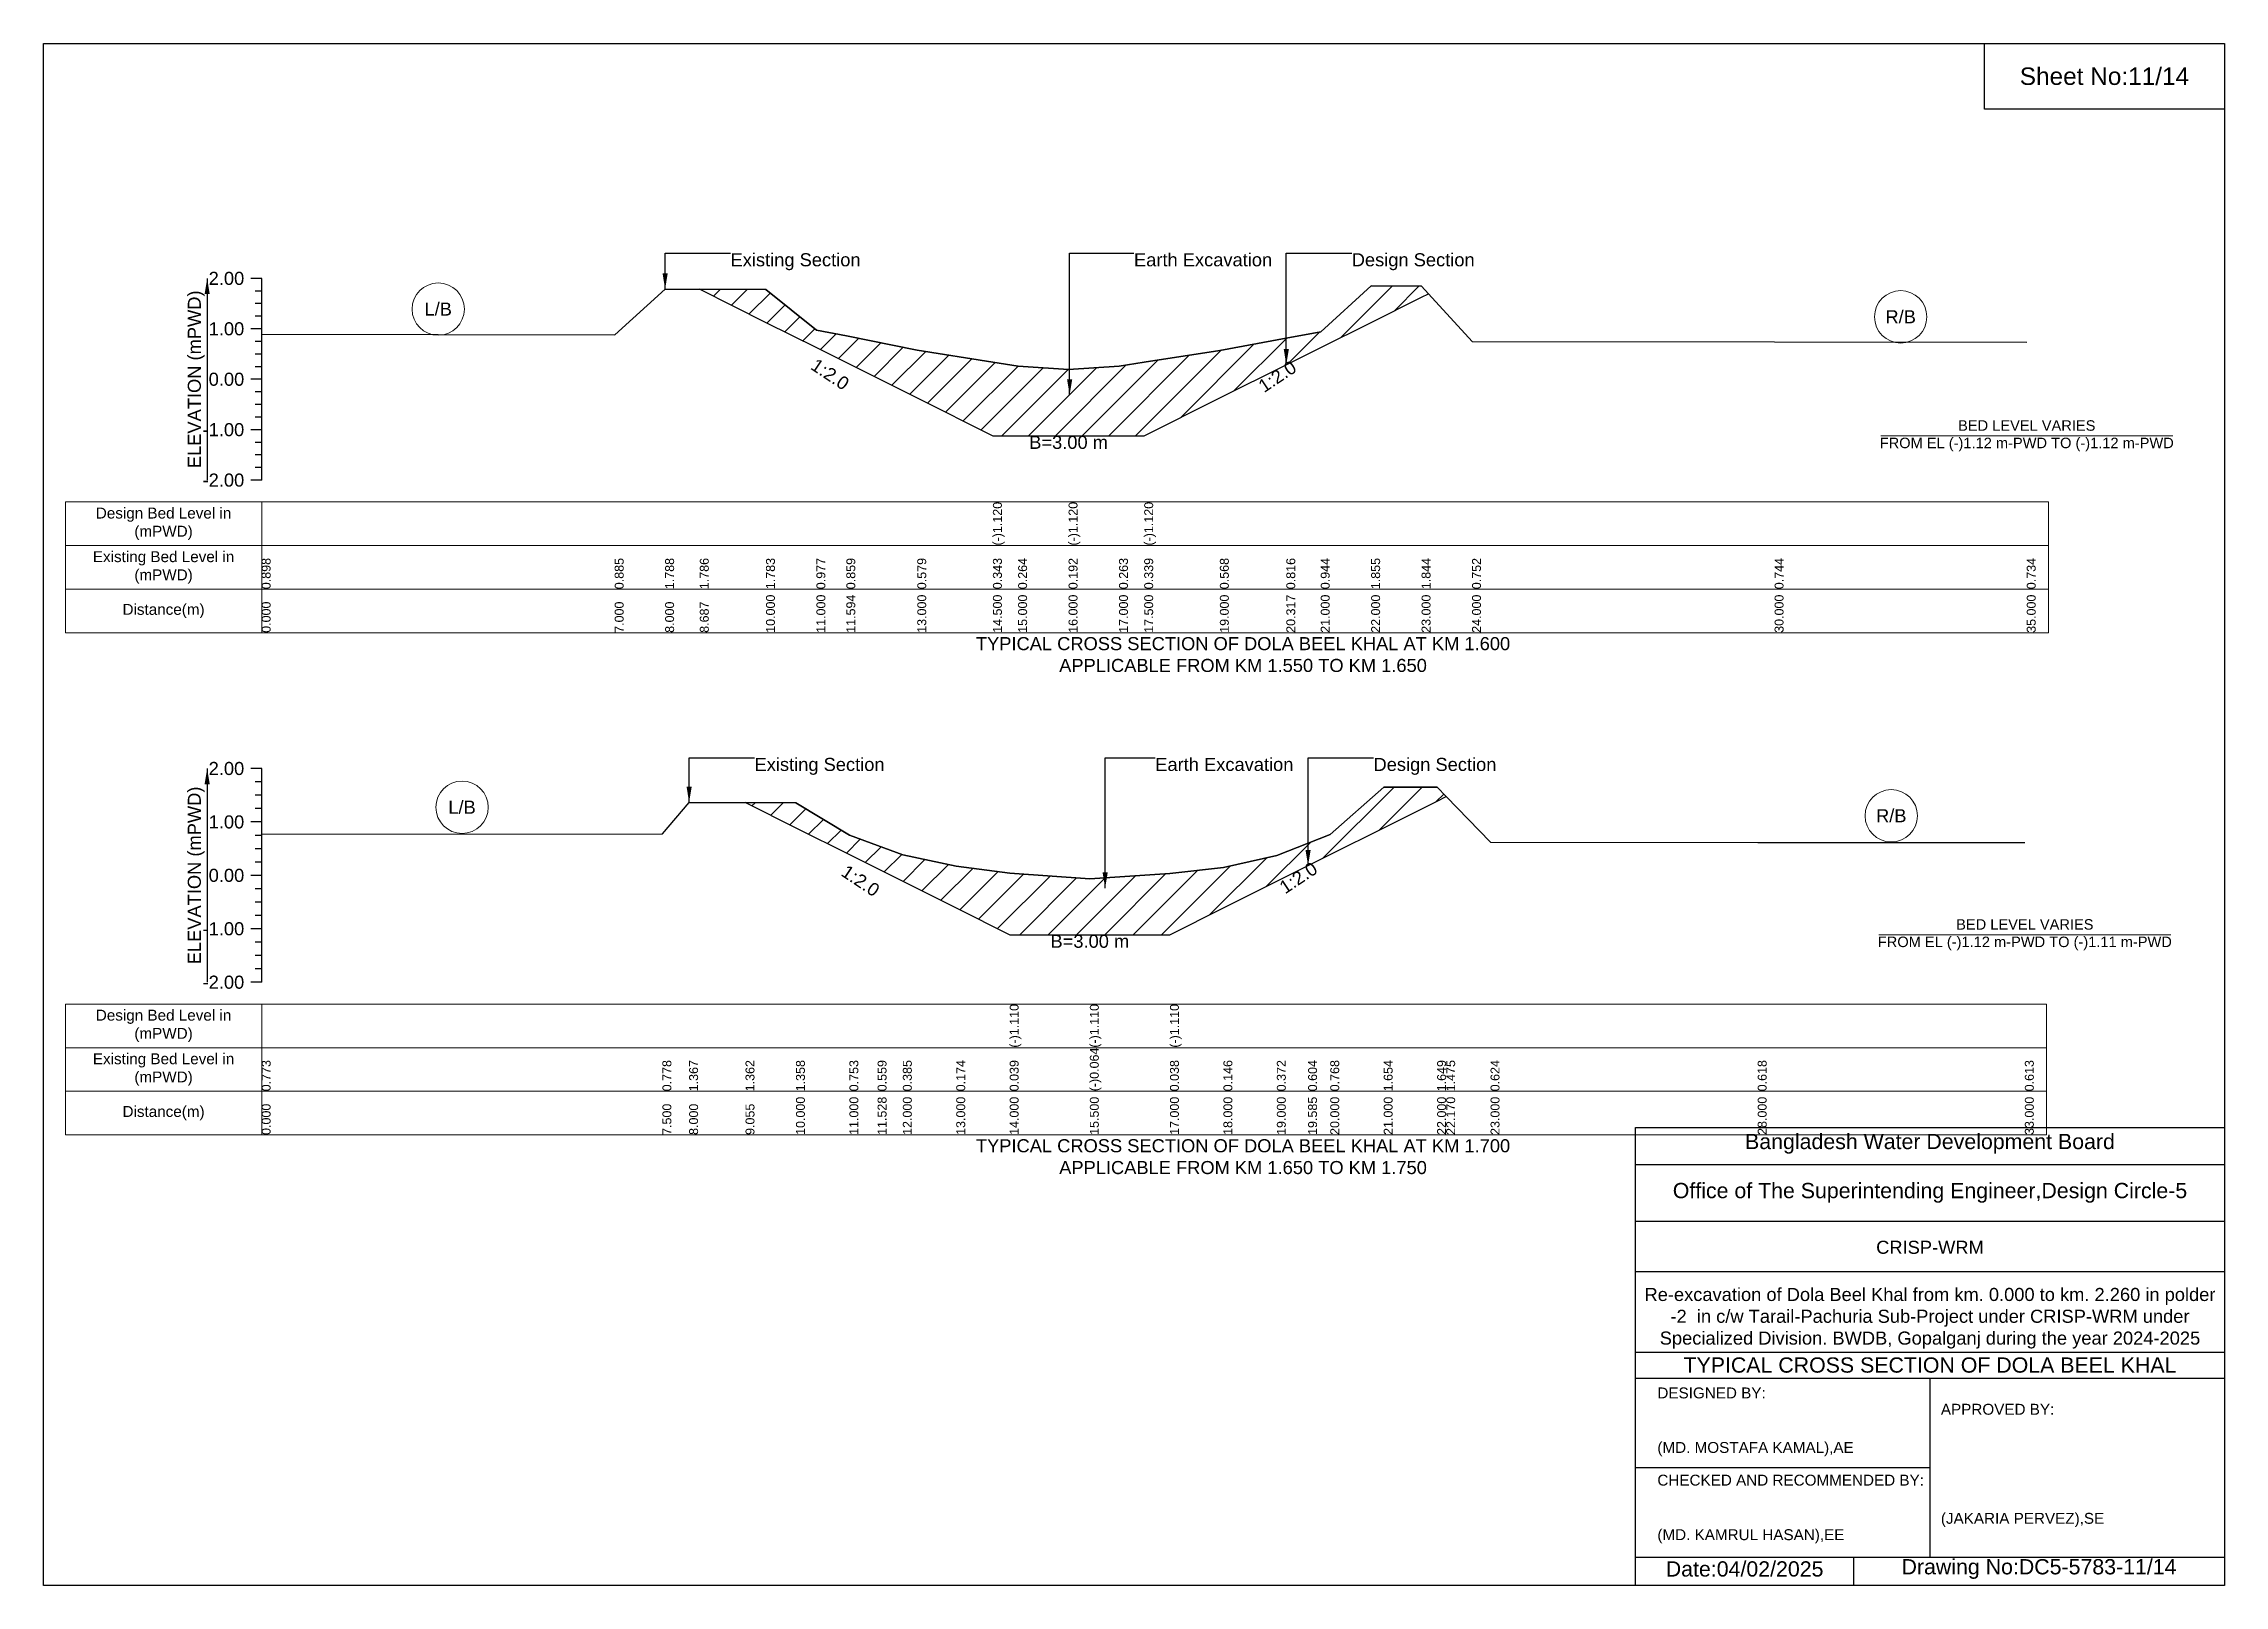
# Model space of a CAD drawing. Header units: inches. Extents: x 91000 to 258000, y -12753 to 0.
# Drawn here: x 200000 to 208000, y -5656 to 0 of the extents above; entities that cross this region are included whole.
import ezdxf

# ---------------------------------------------------------------- set-up
doc = ezdxf.new("R2010")
doc.units = ezdxf.units.IN
doc.header["$LTSCALE"] = 7
doc.header["$MEASUREMENT"] = 0
for name, color, linetype, lineweight in [('Cross section Data Border', 7, 'Continuous', 9), ('Cross Section Labels', 7, 'Continuous', 9), ('Existing_Bed_Level for Xsection', 7, 'Continuous', 25)]:
    doc.layers.add(name, color=color, linetype=linetype, lineweight=lineweight)
doc.styles.get("Standard").update_dxf_attribs({"font": 'arial.ttf'})
doc.dimstyles.get("Standard").update_dxf_attribs({"dimtxt": 0.18, "dimasz": 0.18, "dimexe": 0.18, "dimexo": 0.0625, "dimgap": 0.09, "dimtad": 0, "dimtih": 1, "dimtoh": 1, "dimdec": 4, "dimzin": 0, "dimdsep": 46, "dimtxsty": 'Standard', "dimcen": 0.09, "dimadec": 0, "dimazin": 0, "dimtfac": 1, "dimtdec": 4, "dimtofl": 0, "dimtmove": 0, "dimatfit": 3, "dimfxl": 1, "dimtolj": 1, "dimtzin": 0, "dimarcsym": 0})

msp = doc.modelspace()

# ---------------------------------------------------------------- texts
at = {"attachment_point": 5}
for s, insert, char_height in [('Sheet No:11/14', (207560, -120), 64), ('Bangladesh Water Development Board', (206920, -4036), 56), ('Office of The Superintending Engineer,Design Circle-5', (206920, -4216), 56)]:
    msp.add_mtext(s, dxfattribs=dict(at, insert=insert, char_height=char_height))
for s, insert, char_height, width, attachment_point in [('CRISP-WRM', (206920, -4416), 48, 2240, 5), ('Re-excavation of Dola Beel Khal from km. 0.000 to km. 2.260 in polder -2  in c/w Tarail-Pachuria Sub-Project under CRISP-WRM under Specialized Division. BWDB, Gopalganj during the year 2024-2025', (206920, -4676), 48, 2160, 5), ('TYPICAL CROSS SECTION OF DOLA BEEL KHAL', (206920, -4848), 56, 2240, 5), ('DESIGNED BY:^J^J^J(MD. MOSTAFA KAMAL),AE', (205920, -5056), 40, 1120, 4), ('APPROVED BY:^J^J^J^J^J^J(JAKARIA PERVEZ),SE', (206960, -5216), 40, 1120, 4), ('CHECKED AND RECOMMENDED BY:^J^J^J(MD. KAMRUL HASAN),EE', (205920, -5376), 40, 1120, 4), ('Date:04/02/2025', (206240, -5596), 56, 1120, 5), ('Drawing No:DC5-5783-11/14', (207320, -5596), 56, 1760, 5)]:
    msp.add_mtext(s, dxfattribs=dict(insert=insert, char_height=char_height, width=width, attachment_point=attachment_point))
at = {"layer": 'Cross section Data Border', "char_height": 40, "width": 640, "attachment_point": 5}
for s, insert in [('Design Bed Level in (mPWD)', (200440, -1761.5)), ('Existing Bed Level in (mPWD)', (200440, -1921.5)), ('Distance(m)', (200440, -2081.5)), ('Design Bed Level in (mPWD)', (200440, -3603.5)), ('Existing Bed Level in (mPWD)', (200440, -3763.5)), ('Distance(m)', (200440, -3923.5))]:
    msp.add_mtext(s, dxfattribs=dict(at, insert=insert))
at = {"layer": 'Cross Section Labels'}
for s, insert, char_height, attachment_point in [('Existing Section', (202520, -769), 48, 1), ('Earth Excavation', (204000, -769), 48, 1), ('Design Section', (204798.7, -769), 48, 1), ('L/B', (201447.5, -974.1), 48, 5), ('R/B', (206812.5, -1002.3), 48, 5), ('B=3.00 m', (203760, -1438.7), 48, 2), ('BED LEVEL VARIES ^JFROM EL (-)1.12 m-PWD TO (-)1.12 m-PWD', (207275, -1438.7), 38.4, 5), ('TYPICAL CROSS SECTION OF DOLA BEEL KHAL AT KM 1.600^JAPPLICABLE FROM KM 1.550 TO KM 1.650', (204400, -2241.5), 48, 5), ('Existing Section', (202608, -2620.3), 48, 1), ('Earth Excavation', (204078, -2620.3), 48, 1), ('Design Section', (204878.6, -2620.3), 48, 1), ('L/B', (201535, -2801.5), 48, 5), ('R/B', (206778, -2832.8), 48, 5), ('B=3.00 m', (203838, -3269), 48, 2), ('BED LEVEL VARIES ^JFROM EL (-)1.12 m-PWD TO (-)1.11 m-PWD', (207268, -3269), 38.4, 5), ('TYPICAL CROSS SECTION OF DOLA BEEL KHAL AT KM 1.700^JAPPLICABLE FROM KM 1.650 TO KM 1.750', (204400, -4083.5), 48, 5)]:
    msp.add_mtext(s, dxfattribs=dict(at, insert=insert, char_height=char_height, attachment_point=attachment_point))
at = {"layer": 'Cross Section Labels', "char_height": 48, "attachment_point": 2}
for insert, rotation in [((202898.6, -1193), 326.30993), ((204512.4, -1201.3), 33.69007), ((203010.4, -3051.2), 326.30993), ((204589.6, -3040.2), 33.69007)]:
    msp.add_mtext('1:2.0', dxfattribs=dict(at, insert=insert, rotation=rotation))
at = {"layer": 'Existing_Bed_Level for Xsection', "char_height": 48, "attachment_point": 6}
for s, insert in [('2.00', (200736, -861.5)), ('1.00', (200736, -1046.5)), ('0.00', (200736, -1231.5)), ('-1.00', (200736, -1416.5)), ('-2.00', (200736, -1601.5)), ('2.00', (200736, -2659.5)), ('1.00', (200736, -2855.5)), ('0.00', (200736, -3051.5)), ('-1.00', (200736, -3247.5)), ('-2.00', (200736, -3443.5))]:
    msp.add_mtext(s, dxfattribs=dict(at, insert=insert))
at = {"layer": 'Existing_Bed_Level for Xsection', "rotation": 90}
for s, insert, char_height, attachment_point in [('ELEVATION (mPWD)', (200560, -1231.5), 48, 5), ('(-)1.120', (203482.5, -1841.5), 32.8, 1), ('(-)1.120', (203760, -1841.5), 32.8, 1), ('(-)1.120', (204037.5, -1841.5), 32.8, 1), ('0.898', (200800, -2001.5), 32.8, 1), ('0.885', (202095, -2001.5), 32.8, 1), ('1.788', (202280, -2001.5), 32.8, 1), ('1.786', (202407.2, -2001.5), 32.8, 1), ('1.783', (202650, -2001.5), 32.8, 1), ('0.977', (202835, -2001.5), 32.8, 1), ('0.859', (202944.8, -2001.5), 32.8, 1), ('0.579', (203205, -2001.5), 32.8, 1), ('0.343', (203482.5, -2001.5), 32.8, 1), ('0.264', (203575, -2001.5), 32.8, 1), ('0.192', (203760, -2001.5), 32.8, 1), ('0.263', (203945, -2001.5), 32.8, 1), ('0.339', (204037.5, -2001.5), 32.8, 1), ('0.568', (204315, -2001.5), 32.8, 1), ('0.816', (204558.7, -2001.5), 32.8, 1), ('0.944', (204685, -2001.5), 32.8, 1), ('1.855', (204870, -2001.5), 32.8, 1), ('1.844', (205055, -2001.5), 32.8, 1), ('0.752', (205240, -2001.5), 32.8, 1), ('0.744', (206350, -2001.5), 32.8, 1), ('0.734', (207275, -2001.5), 32.8, 1), ('0.000', (200800, -2161.5), 32.8, 1), ('7.000', (202095, -2161.5), 32.8, 1), ('8.000', (202280, -2161.5), 32.8, 1), ('8.687', (202407.2, -2161.5), 32.8, 1), ('10.000', (202650, -2161.5), 32.8, 1), ('11.000', (202835, -2161.5), 32.8, 1), ('11.594', (202944.8, -2161.5), 32.8, 1), ('13.000', (203205, -2161.5), 32.8, 1), ('14.500', (203482.5, -2161.5), 32.8, 1), ('15.000', (203575, -2161.5), 32.8, 1), ('16.000', (203760, -2161.5), 32.8, 1), ('17.000', (203945, -2161.5), 32.8, 1), ('17.500', (204037.5, -2161.5), 32.8, 1), ('19.000', (204315, -2161.5), 32.8, 1), ('20.317', (204558.7, -2161.5), 32.8, 1), ('21.000', (204685, -2161.5), 32.8, 1), ('22.000', (204870, -2161.5), 32.8, 1), ('23.000', (205055, -2161.5), 32.8, 1), ('24.000', (205240, -2161.5), 32.8, 1), ('30.000', (206350, -2161.5), 32.8, 1), ('35.000', (207275, -2161.5), 32.8, 1), ('ELEVATION (mPWD)', (200560, -3051.5), 48, 5), ('(-)1.110', (203544, -3683.5), 32.8, 1), ('(-)1.110', (203838, -3683.5), 32.8, 1), ('(-)1.110', (204132, -3683.5), 32.8, 1), ('0.773', (200800, -3843.5), 32.8, 1), ('0.778', (202270, -3843.5), 32.8, 1), ('1.367', (202368, -3843.5), 32.8, 1), ('1.362', (202574.9, -3843.5), 32.8, 1), ('1.358', (202760, -3843.5), 32.8, 1), ('0.753', (202956, -3843.5), 32.8, 1), ('0.559', (203059.4, -3843.5), 32.8, 1), ('0.385', (203152, -3843.5), 32.8, 1), ('0.174', (203348, -3843.5), 32.8, 1), ('0.039', (203544, -3843.5), 32.8, 1), ('(-)0.064', (203838, -3843.5), 32.8, 1), ('0.038', (204132, -3843.5), 32.8, 1), ('0.146', (204328, -3843.5), 32.8, 1), ('0.372', (204524, -3843.5), 32.8, 1), ('0.604', (204638.6, -3843.5), 32.8, 1), ('0.768', (204720, -3843.5), 32.8, 1), ('1.654', (204916, -3843.5), 32.8, 1), ('1.649', (205112, -3843.5), 32.8, 1), ('1.475', (205145.3, -3843.5), 32.8, 1), ('0.624', (205308, -3843.5), 32.8, 1), ('0.618', (206288, -3843.5), 32.8, 1), ('0.613', (207268, -3843.5), 32.8, 1), ('0.000', (200800, -4003.5), 32.8, 1), ('7.500', (202270, -4003.5), 32.8, 1), ('8.000', (202368, -4003.5), 32.8, 1), ('9.055', (202574.9, -4003.5), 32.8, 1), ('10.000', (202760, -4003.5), 32.8, 1), ('11.000', (202956, -4003.5), 32.8, 1), ('11.528', (203059.4, -4003.5), 32.8, 1), ('12.000', (203152, -4003.5), 32.8, 1), ('13.000', (203348, -4003.5), 32.8, 1), ('14.000', (203544, -4003.5), 32.8, 1), ('15.500', (203838, -4003.5), 32.8, 1), ('17.000', (204132, -4003.5), 32.8, 1), ('18.000', (204328, -4003.5), 32.8, 1), ('19.000', (204524, -4003.5), 32.8, 1), ('19.585', (204638.6, -4003.5), 32.8, 1), ('20.000', (204720, -4003.5), 32.8, 1), ('21.000', (204916, -4003.5), 32.8, 1), ('22.000', (205112, -4003.5), 32.8, 1), ('22.170', (205145.3, -4003.5), 32.8, 1), ('23.000', (205308, -4003.5), 32.8, 1), ('28.000', (206288, -4003.5), 32.8, 1), ('33.000', (207268, -4003.5), 32.8, 1)]:
    msp.add_mtext(s, dxfattribs=dict(at, insert=insert, char_height=char_height, attachment_point=attachment_point))

# ---------------------------------------------------------------- hatches: boundary and pattern name
at = {"layer": 'Existing_Bed_Level for Xsection'}
h = msp.add_hatch(dxfattribs=at)
h.set_pattern_fill('ANSI31', color=256, scale=555, style=0)
h.paths.add_polyline_path([(202407.2, -901.1), (202650, -1022.5), (202835, -1115), (202944.8, -1169.9), (203205, -1300), (203482.5, -1438.7), (203575, -1438.7), (203760, -1438.7), (203945, -1438.7), (204037.5, -1438.7), (204315, -1300), (204558.7, -1178.1), (204685, -1115), (204870, -1022.5), (205055, -930), (205079.9, -917.5), (205055, -890.4), (204870, -888.3), (204685, -1056.9), (204558.7, -1080.6), (204315, -1126.4), (204037.5, -1168.8), (203945, -1182.9), (203760, -1196), (203575, -1182.7), (203482.5, -1168.1), (203205, -1124.4), (202944.8, -1072.6), (202835, -1050.8), (202650, -901.7)])
h = msp.add_hatch(dxfattribs=at)
h.set_pattern_fill('ANSI31', color=256, scale=588, style=0)
h.paths.add_polyline_path([(202574.9, -2784.5), (202760, -2877), (202956, -2975), (203059.4, -3026.7), (203152, -3073), (203348, -3171), (203544, -3269), (203838, -3269), (204132, -3269), (204328, -3171), (204524, -3073), (204638.6, -3015.7), (204720, -2975), (204916, -2877), (205112, -2779), (205145.3, -2762.4), (205112, -2728.3), (204916, -2727.3), (204720, -2900.9), (204638.6, -2933.1), (204524, -2978.5), (204328, -3022.8), (204132, -3044), (203838, -3064), (203544, -3043.8), (203348, -3017.4), (203152, -2976), (203059.4, -2941.9), (202956, -2903.9), (202760, -2785.3)])

# ---------------------------------------------------------------- linework, layer by layer
for points in [[(200000, 0), (208000, 0), (208000, -5656), (200000, -5656)], [(207120, 0), (208000, 0), (208000, -240), (207120, -240)]]:
    msp.add_lwpolyline(points, close=True)
for points in [[(205840, -5656), (205840, -3976), (208000, -3976)], [(205840, -4112), (208000, -4112)], [(205840, -4320), (208000, -4320)], [(205840, -4504), (208000, -4504)], [(205840, -4800), (208000, -4800)], [(205840, -4896), (208000, -4896)], [(206920, -4896), (206920, -5552)], [(205840, -5224), (206920, -5224)], [(205840, -5552), (208000, -5552)], [(206640, -5552), (206640, -5656)]]:
    msp.add_lwpolyline(points)
at = {"layer": 'Cross section Data Border'}
for points in [[(200080, -1681.5), (207355, -1681.5), (207355, -2161.5), (200080, -2161.5)], [(200080, -3523.5), (207348, -3523.5), (207348, -4003.5), (200080, -4003.5)]]:
    msp.add_lwpolyline(points, close=True, dxfattribs=at)
for points in [[(200800, -1681.5), (200800, -2161.5)], [(200080, -1841.5), (207355, -1841.5)], [(200080, -2001.5), (207355, -2001.5)], [(200800, -3523.5), (200800, -4003.5)], [(200080, -3683.5), (207348, -3683.5)], [(200080, -3843.5), (207348, -3843.5)]]:
    msp.add_lwpolyline(points, dxfattribs=at)
at = {"layer": 'Cross Section Labels'}
for points in [[(206739.2, -1438.7), (207810.8, -1438.7)], [(206732.2, -3269), (207803.8, -3269)]]:
    msp.add_lwpolyline(points, dxfattribs=at)
for centre in [(201447.5, -974.1), (206812.5, -1002.3), (201535, -2801.5), (206778, -2832.8)]:
    msp.add_circle(centre, 96, dxfattribs=at)
at = {"layer": 'Existing_Bed_Level for Xsection'}
for points in [[(200800, -861.5), (200760, -861.5)], [(200800, -1601.5), (200800, -1416.5), (200800, -1231.5), (200800, -1046.5), (200800, -861.5)], [(200800, -907.8), (200776, -907.8)], [(200800, -954), (200776, -954)], [(200800, -1065.4), (202095, -1067.8), (202280, -900.7), (202407.2, -901.1), (202650, -901.7), (202835, -1050.8), (202944.8, -1072.6), (203205, -1124.4), (203482.5, -1168.1), (203482.5, -1168.1), (203575, -1182.7), (203760, -1196), (203760, -1196), (203945, -1182.9), (204037.5, -1168.8), (204037.5, -1168.8), (204315, -1126.4), (204558.7, -1080.6), (204685, -1056.9), (204870, -888.3), (205055, -890.4), (205079.9, -917.5), (205240, -1092.4), (206350, -1093.9), (207275, -1095.7)], [(200800, -1000.3), (200776, -1000.3)], [(200800, -1046.5), (200760, -1046.5)], [(200800, -1092.8), (200776, -1092.8)], [(200800, -1139), (200776, -1139)], [(200800, -1185.3), (200776, -1185.3)], [(200800, -1231.5), (200760, -1231.5)], [(200800, -1277.8), (200776, -1277.8)], [(200800, -1324), (200776, -1324)], [(200800, -1416.5), (200760, -1416.5)], [(200800, -1370.3), (200776, -1370.3)], [(200800, -1462.8), (200776, -1462.8)], [(200800, -1509), (200776, -1509)], [(200800, -1555.3), (200776, -1555.3)], [(200800, -1601.5), (200760, -1601.5)], [(200800, -2659.5), (200760, -2659.5)], [(200800, -2708.5), (200776, -2708.5)], [(200800, -3443.5), (200800, -3247.5), (200800, -3051.5), (200800, -2855.5), (200800, -2659.5)], [(200800, -2757.5), (200776, -2757.5)], [(200800, -2899.9), (202270, -2899), (202368, -2783.5), (202574.9, -2784.5), (202760, -2785.3), (202956, -2903.9), (203059.4, -2941.9), (203152, -2976), (203348, -3017.4), (203544, -3043.8), (203544, -3043.8), (203838, -3064), (203838, -3064), (204132, -3044), (204132, -3044), (204328, -3022.8), (204524, -2978.5), (204638.6, -2933.1), (204720, -2900.9), (204916, -2727.3), (205112, -2728.3), (205145.3, -2762.4), (205308, -2929.2), (206288, -2930.3), (207268, -2931.3)], [(200800, -2855.5), (200760, -2855.5)], [(200800, -2806.5), (200776, -2806.5)], [(200800, -2904.5), (200776, -2904.5)], [(200800, -2953.5), (200776, -2953.5)], [(200800, -3002.5), (200776, -3002.5)], [(200800, -3051.5), (200760, -3051.5)], [(200800, -3100.5), (200776, -3100.5)], [(200800, -3149.5), (200776, -3149.5)], [(200800, -3198.5), (200776, -3198.5)], [(200800, -3247.5), (200760, -3247.5)], [(200800, -3296.5), (200776, -3296.5)], [(200800, -3345.5), (200776, -3345.5)], [(200800, -3394.5), (200776, -3394.5)], [(200800, -3443.5), (200760, -3443.5)]]:
    msp.add_lwpolyline(points, dxfattribs=at)
for points in [[(202407.2, -901.1), (202407.2, -901.1), (202650, -1022.5), (202835, -1115), (202944.8, -1169.9), (203205, -1300), (203482.5, -1438.7), (203482.5, -1438.7), (203575, -1438.7), (203760, -1438.7), (203760, -1438.7), (203945, -1438.7), (204037.5, -1438.7), (204037.5, -1438.7), (204315, -1300), (204558.7, -1178.1), (204685, -1115), (204870, -1022.5), (205055, -930), (205079.9, -917.5), (205055, -890.4), (204870, -888.3), (204685, -1056.9), (204558.7, -1080.6), (204315, -1126.4), (204037.5, -1168.8), (204037.5, -1168.8), (203945, -1182.9), (203760, -1196), (203760, -1196), (203575, -1182.7), (203482.5, -1168.1), (203482.5, -1168.1), (203205, -1124.4), (202944.8, -1072.6), (202835, -1050.8), (202650, -901.7), (202407.2, -901.1)], [(202574.9, -2784.5), (202760, -2877), (202956, -2975), (203059.4, -3026.7), (203152, -3073), (203348, -3171), (203544, -3269), (203544, -3269), (203838, -3269), (203838, -3269), (204132, -3269), (204132, -3269), (204328, -3171), (204524, -3073), (204638.6, -3015.7), (204720, -2975), (204916, -2877), (205112, -2779), (205145.3, -2762.4), (205112, -2728.3), (204916, -2727.3), (204720, -2900.9), (204638.6, -2933.1), (204524, -2978.5), (204328, -3022.8), (204132, -3044), (204132, -3044), (203838, -3064), (203838, -3064), (203544, -3043.8), (203544, -3043.8), (203348, -3017.4), (203152, -2976), (203059.4, -2941.9), (202956, -2903.9), (202760, -2785.3)]]:
    msp.add_lwpolyline(points, close=True, dxfattribs=at)

msp.set_redraw_order([(e.dxf.handle, doc.entitydb.next_handle()) for e in msp.query("TEXT MTEXT ATTDEF DIMENSION ARC_DIMENSION")])  # texts and dimensions are drawn at this point

# ---------------------------------------------------------------- leaders
at = {"layer": 'Cross Section Labels', "annotation_type": 0, "has_hookline": 1, "hookline_direction": 0}
for points, text_width in [([(202280, -900.7), (202280, -769), (202519.9, -769)], 467.2), ([(203763.9, -1289), (203763.9, -769), (203999.9, -769)], 497), ([(204558.7, -1178.1), (204558.7, -769), (204798.6, -769)], 441.2), ([(202368, -2783.5), (202368, -2620.3), (202607.9, -2620.3)], 467.2), ([(203894.2, -3097.8), (203894.2, -2620.3), (204077.9, -2620.3)], 497), ([(204638.6, -3015.7), (204638.6, -2620.3), (204878.6, -2620.3)], 441.2)]:
    msp.add_leader(points, dimstyle='Standard', override={"dimasz": 57.6}, dxfattribs=dict(at, text_width=text_width))
at = {"layer": 'Existing_Bed_Level for Xsection'}
for points in [[(200600, -861.5), (200600, -1601.5)], [(200600, -2659.5), (200600, -3443.5)]]:
    msp.add_leader(points, dimstyle='Standard', override={"dimasz": 57.6}, dxfattribs=at)

doc.saveas('drawing.dxf')
